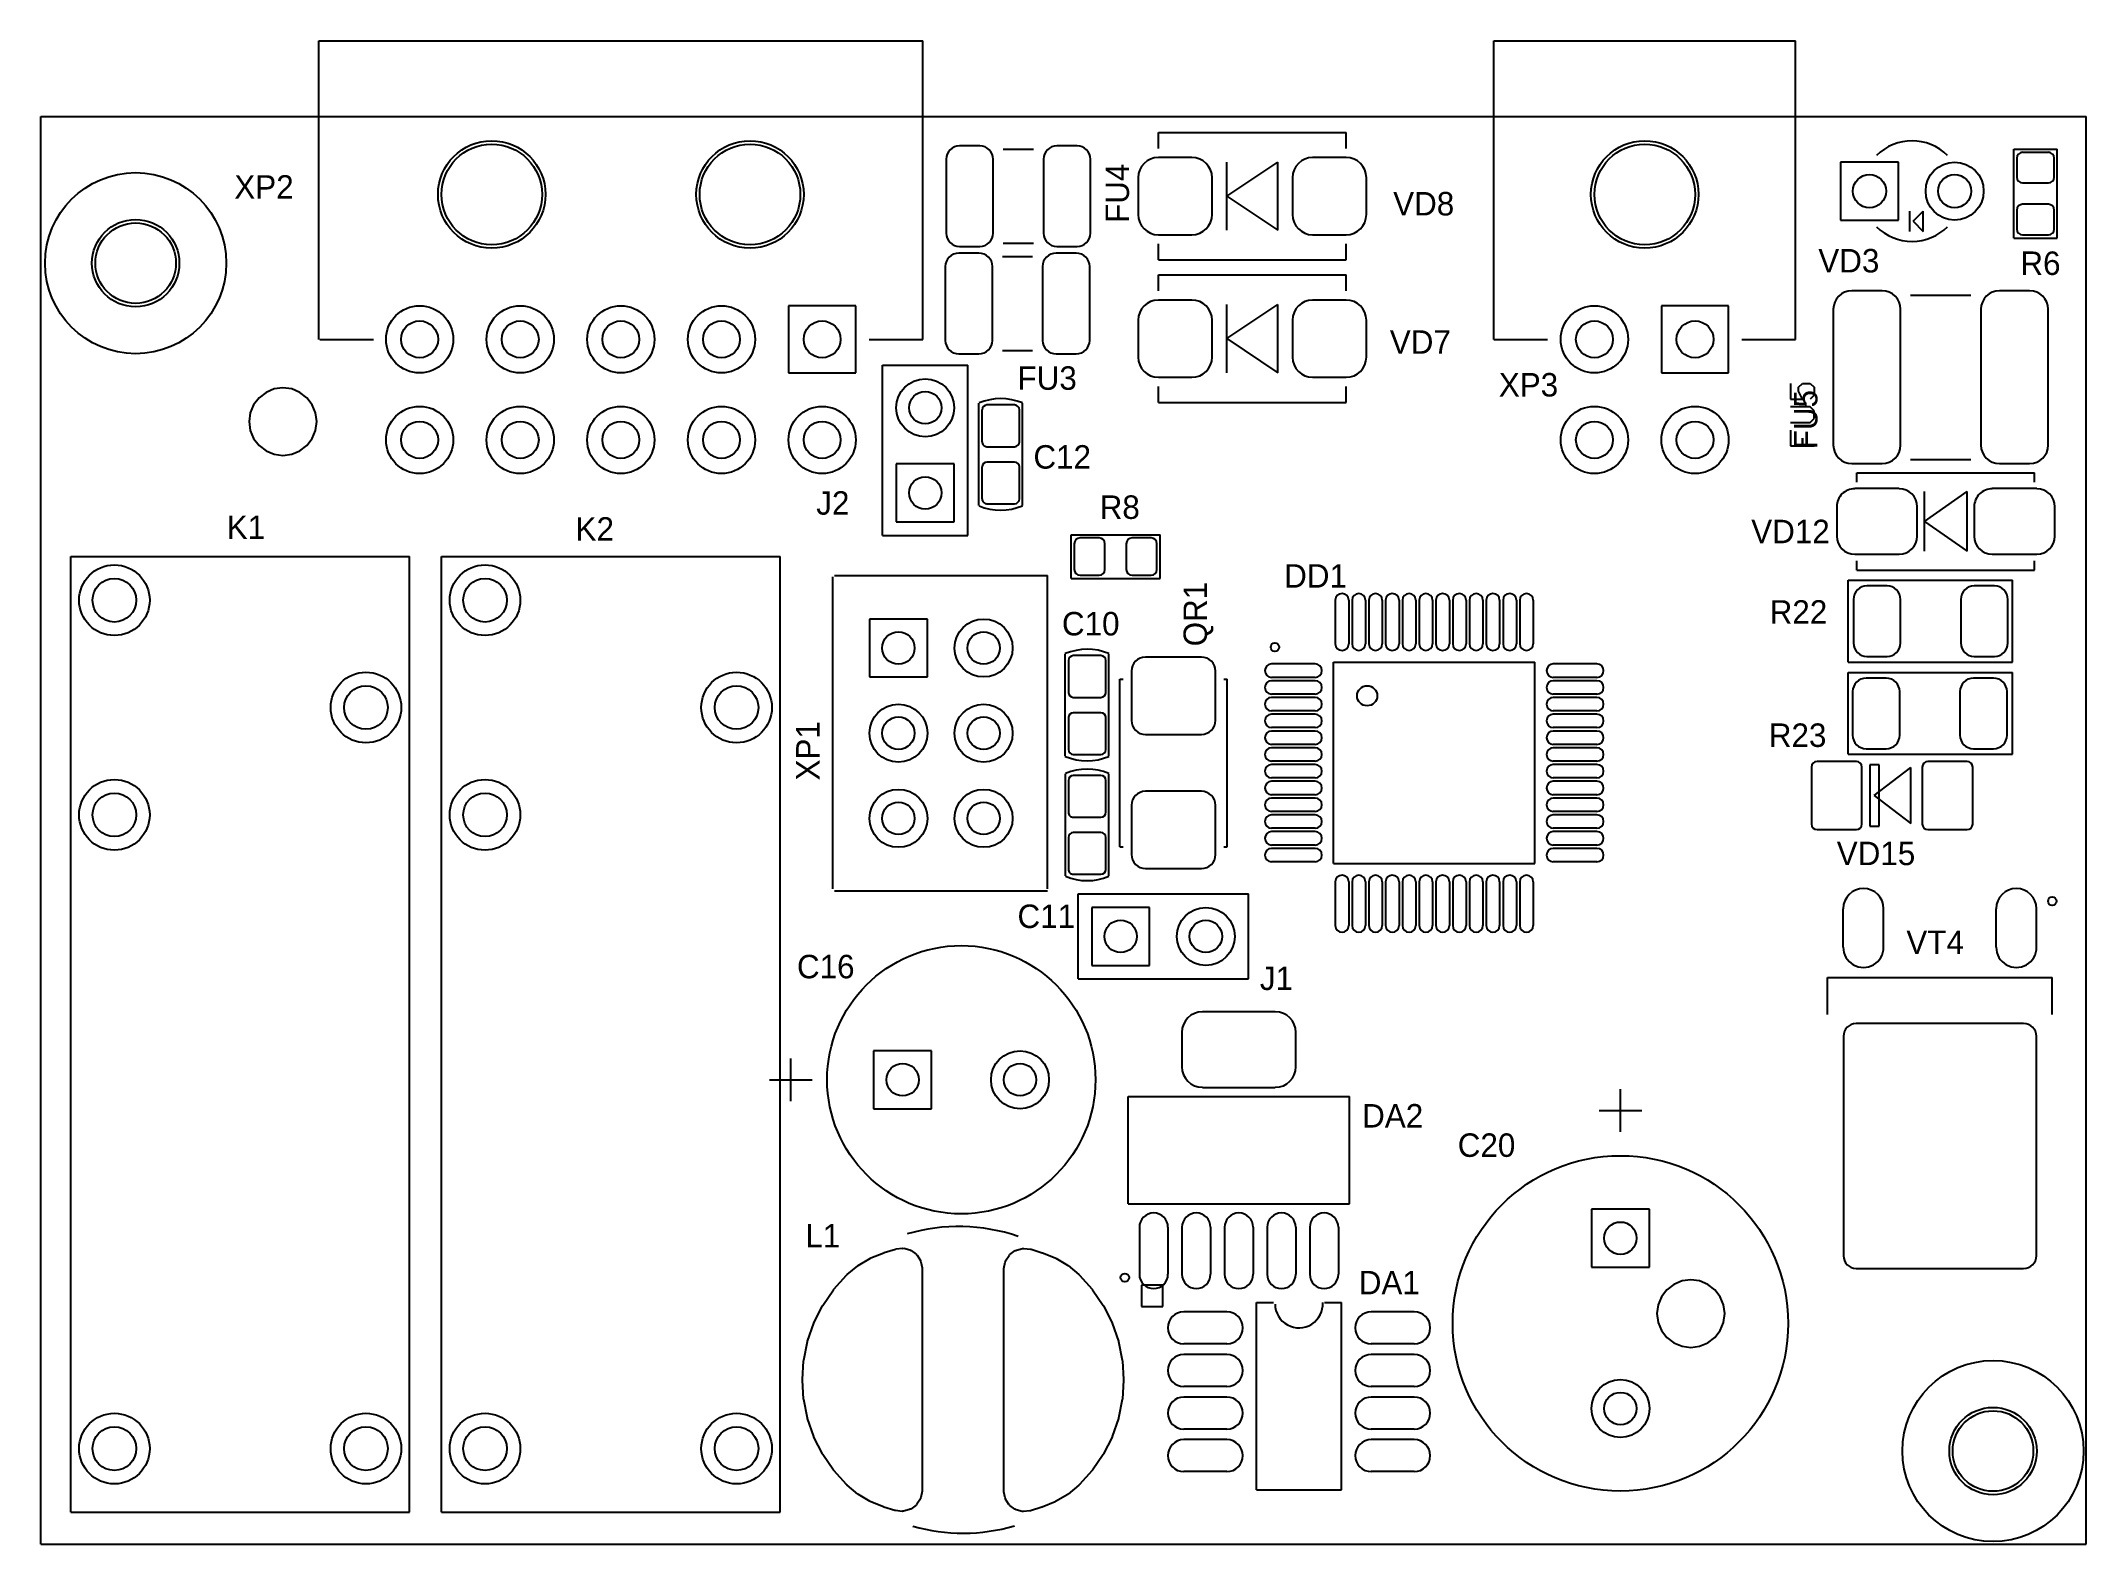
# Model space of a CAD drawing. Header units: millimetres. Extents: x 59.7 to 120.6, y 63.5 to 108.4.
import ezdxf

# ---------------------------------------------------------------- set-up
doc = ezdxf.new("R2010")
doc.units = ezdxf.units.MM
for name, color, linetype in [('KeepOutLayer', 6, 'Continuous'), ('TopOverlay', 2, 'Continuous'), ('TopSolder', 216, 'Continuous')]:
    doc.layers.add(name, color=color, linetype=linetype)

msp = doc.modelspace()

# ---------------------------------------------------------------- texts
at = {"layer": 'TopOverlay'}
for s, p in [('XP2', (65.425, 103.65)), ('VD8', (99.975, 103.15)), ('VD3', (112.65, 101.45)), ('R6', (118.675, 101.375)), ('VD7', (99.875, 99.025)), ('FU3', (88.775, 97.95)), ('XP3', (103.125, 97.75)), ('C12', (89.25, 95.599)), ('J2', (82.775, 94.225)), ('R8', (91.225, 94.1)), ('K1', (65.2, 93.5)), ('K2', (75.6, 93.45)), ('VD12', (110.65, 93.375)), ('DD1', (96.725, 92.05)), ('R22', (111.2, 90.975)), ('C10', (90.1, 90.625)), ('R23', (111.175, 87.3)), ('VD15', (113.2, 83.775)), ('C11', (88.775, 81.9)), ('VT4', (115.275, 81.125)), ('C16', (82.2, 80.4)), ('J1', (96, 80.05)), ('DA2', (99.05, 75.95)), ('C20', (101.9, 75.075)), ('L1', (82.45, 72.375)), ('DA1', (98.95, 70.975))]:
    msp.add_text(s, height=0.7, dxfattribs=at).set_placement(p)
for s, p in [('FU4', (92.1, 102.925)), ('FU5', (112.625, 96.175)), ('QR1', (94.425, 90.3)), ('XP1', (82.875, 86.3))]:
    msp.add_text(s, height=0.7, rotation=90, dxfattribs=at).set_placement(p)

# ---------------------------------------------------------------- blocks, each defined once
blk = doc.blocks.new('CC0603_3M_1')
at = {"layer": 'TopOverlay'}
for p, q in [((1.524, 0.65), (-1.526, 0.65)), ((1.524, -0.648), (-1.524, -0.648))]:
    blk.add_line(p, q, dxfattribs=at)
for centre, start, end in [((0.013, 0), 157.2, 202.69996), ((-0.013, 0), 337.30004, 22.8)]:
    blk.add_arc(centre, 1.676, start, end, dxfattribs=at)
at = {"layer": 'TopSolder'}
for p, q in [((-1.473, 0.411), (-1.473, -0.411)), ((-0.376, 0.559), (-1.326, 0.559)), ((-0.229, -0.411), (-0.229, 0.411)), ((0.229, 0.411), (0.229, -0.411)), ((1.326, 0.559), (0.376, 0.559)), ((1.473, -0.411), (1.473, 0.411)), ((-1.326, -0.559), (-0.376, -0.559)), ((0.376, -0.559), (1.326, -0.559))]:
    blk.add_line(p, q, dxfattribs=at)
for centre in [(-0.851, 0), (0.851, 0)]:
    blk.add_circle(centre, 0, dxfattribs=at)
for centre, start, end in [((-1.326, 0.411), 90, 180), ((-0.376, 0.411), 0, 90), ((0.376, 0.411), 90, 180), ((1.326, 0.411), 0, 90), ((-1.326, -0.411), 180, 270), ((-0.376, -0.411), 270, 0), ((0.376, -0.411), 180, 270), ((1.326, -0.411), 270, 0)]:
    blk.add_arc(centre, 0.147, start, end, dxfattribs=at)
blk = doc.blocks.new('PLS_02_2')
at = {"layer": 'TopOverlay'}
for p, q in [((-1.27, 1.27), (3.81, 1.27)), ((-1.27, -1.27), (-1.27, 1.27)), ((3.81, -1.27), (3.81, 1.27)), ((-1.27, -1.27), (3.81, -1.27))]:
    blk.add_line(p, q, dxfattribs=at)
at = {"layer": 'TopSolder'}
for p, q in [((-0.8636, 0.8636), (-0.8636, -0.8636)), ((0.8636, 0.8636), (-0.8636, 0.8636)), ((0.8636, -0.8636), (0.8636, 0.8636)), ((-0.8636, -0.8636), (0.8636, -0.8636))]:
    blk.add_line(p, q, dxfattribs=at)
for centre, radius in [((2.54, 0), 0.8636), ((0, 0), 0.4825), ((2.54, 0), 0.4825)]:
    blk.add_circle(centre, radius, dxfattribs=at)
blk = doc.blocks.new('PLS_02_4')
at = {"layer": 'TopOverlay'}
for p, q in [((-1.27, 1.27), (3.81, 1.27)), ((-1.27, 1.27), (-1.27, -1.27)), ((3.81, 1.27), (3.81, -1.27)), ((-1.27, -1.27), (3.81, -1.27))]:
    blk.add_line(p, q, dxfattribs=at)
at = {"layer": 'TopSolder'}
for p, q in [((-0.8636, 0.8636), (-0.8636, -0.8636)), ((0.8636, 0.8636), (-0.8636, 0.8636)), ((0.8636, -0.8636), (0.8636, 0.8636)), ((-0.8636, -0.8636), (0.8636, -0.8636))]:
    blk.add_line(p, q, dxfattribs=at)
for centre, radius in [((2.54, 0), 0.8636), ((0, 0), 0.4825), ((2.54, 0), 0.4825)]:
    blk.add_circle(centre, radius, dxfattribs=at)
blk = doc.blocks.new('MIF2X05PRP_6')
at = {"layer": 'TopOverlay'}
for p, q in [((0, 15), (8.9, 15)), ((0, 14.975), (0, 13.375)), ((8.9, 15), (8.9, -3)), ((0, -1.4), (0, -3)), ((0, -3), (8.9, -3))]:
    blk.add_line(p, q, dxfattribs=at)
at = {"layer": 'TopSolder'}
for p, q in [((1.002, 1.002), (-1.002, 1.002)), ((-1.002, 1.002), (-1.002, -1.002)), ((1.002, -1.002), (1.002, 1.002)), ((-1.002, -1.002), (1.002, -1.002))]:
    blk.add_line(p, q, dxfattribs=at)
for centre, radius in [((-3, 12), 1.002), ((0, 12), 1.002), ((-3, 12), 0.55), ((0, 12), 0.55), ((4.32, 9.85), 1.602), ((4.32, 9.85), 1.5), ((-3, 9), 1.002), ((0, 9), 1.002), ((-3, 9), 0.55), ((0, 9), 0.55), ((-3, 6), 1.002), ((0, 6), 1.002), ((-3, 6), 0.55), ((0, 6), 0.55), ((-3, 3), 1.002), ((0, 3), 1.002), ((4.32, 2.15), 1.602), ((-3, 3), 0.55), ((0, 3), 0.55), ((4.32, 2.15), 1.5), ((-3, 0), 1.002), ((-3, 0), 0.55), ((0, 0), 0.55)]:
    blk.add_circle(centre, radius, dxfattribs=at)
blk = doc.blocks.new('SMB_7')
at = {"layer": 'TopOverlay'}
for p, q in [((-2.8, 1.9), (2.8, 1.9)), ((-2.8, 1.425), (-2.8, 1.9)), ((2.8, 1.425), (2.8, 1.9)), ((-0.762, 0), (0.762, 1.016)), ((-0.762, -1.016), (-0.762, 1.016)), ((0.762, -1.016), (0.762, 1.016)), ((-0.762, 0), (0.762, -1.016)), ((-2.8, -1.9), (-2.8, -1.425)), ((2.8, -1.9), (2.8, -1.425)), ((-2.8, -1.9), (2.8, -1.9))]:
    blk.add_line(p, q, dxfattribs=at)
at = {"layer": 'TopSolder'}
for p, q in [((-1.8, 1.152), (-2.8, 1.152)), ((2.8, 1.152), (1.8, 1.152)), ((-3.402, 0.55), (-3.402, -0.55)), ((-1.198, -0.55), (-1.198, 0.55)), ((1.198, 0.55), (1.198, -0.55)), ((3.402, -0.55), (3.402, 0.55)), ((-2.8, -1.152), (-1.8, -1.152)), ((1.8, -1.152), (2.8, -1.152))]:
    blk.add_line(p, q, dxfattribs=at)
for centre in [(-2.3, 0), (2.3, 0)]:
    blk.add_circle(centre, 0, dxfattribs=at)
for centre, start, end in [((-2.8, 0.55), 90, 180), ((-1.8, 0.55), 0, 90), ((1.8, 0.55), 90, 180), ((2.8, 0.55), 0, 90), ((-2.8, -0.55), 180, 270), ((-1.8, -0.55), 270, 0), ((1.8, -0.55), 180, 270), ((2.8, -0.55), 270, 0)]:
    blk.add_arc(centre, 0.602, start, end, dxfattribs=at)
blk = doc.blocks.new('SMB_8')
at = {"layer": 'TopOverlay'}
for p, q in [((-2.8, 1.9), (2.8, 1.9)), ((-2.8, 1.425), (-2.8, 1.9)), ((2.8, 1.425), (2.8, 1.9)), ((-0.762, 0), (0.762, 1.016)), ((-0.762, -1.016), (-0.762, 1.016)), ((0.762, -1.016), (0.762, 1.016)), ((-0.762, 0), (0.762, -1.016)), ((-2.8, -1.9), (-2.8, -1.425)), ((2.8, -1.9), (2.8, -1.425)), ((-2.8, -1.9), (2.8, -1.9))]:
    blk.add_line(p, q, dxfattribs=at)
at = {"layer": 'TopSolder'}
for p, q in [((-1.8, 1.152), (-2.8, 1.152)), ((2.8, 1.152), (1.8, 1.152)), ((-3.402, 0.55), (-3.402, -0.55)), ((-1.198, -0.55), (-1.198, 0.55)), ((1.198, 0.55), (1.198, -0.55)), ((3.402, -0.55), (3.402, 0.55)), ((-2.8, -1.152), (-1.8, -1.152)), ((1.8, -1.152), (2.8, -1.152))]:
    blk.add_line(p, q, dxfattribs=at)
for centre in [(-2.3, 0), (2.3, 0)]:
    blk.add_circle(centre, 0, dxfattribs=at)
for centre, start, end in [((-2.8, 0.55), 90, 180), ((-1.8, 0.55), 0, 90), ((1.8, 0.55), 90, 180), ((2.8, 0.55), 0, 90), ((-2.8, -0.55), 180, 270), ((-1.8, -0.55), 270, 0), ((1.8, -0.55), 180, 270), ((2.8, -0.55), 270, 0)]:
    blk.add_arc(centre, 0.602, start, end, dxfattribs=at)
blk = doc.blocks.new('CC0603_3M_15')
at = {"layer": 'TopOverlay'}
for p, q in [((1.524, 0.65), (-1.526, 0.65)), ((1.524, -0.648), (-1.524, -0.648))]:
    blk.add_line(p, q, dxfattribs=at)
for centre, start, end in [((0.013, 0), 157.2, 202.69996), ((-0.013, 0), 337.30004, 22.8)]:
    blk.add_arc(centre, 1.676, start, end, dxfattribs=at)
at = {"layer": 'TopSolder'}
for p, q in [((-1.473, 0.411), (-1.473, -0.411)), ((-0.376, 0.559), (-1.326, 0.559)), ((-0.229, -0.411), (-0.229, 0.411)), ((0.229, 0.411), (0.229, -0.411)), ((1.326, 0.559), (0.376, 0.559)), ((1.473, -0.411), (1.473, 0.411)), ((-1.326, -0.559), (-0.376, -0.559)), ((0.376, -0.559), (1.326, -0.559))]:
    blk.add_line(p, q, dxfattribs=at)
for centre in [(-0.851, 0), (0.851, 0)]:
    blk.add_circle(centre, 0, dxfattribs=at)
for centre, start, end in [((-1.326, 0.411), 90, 180), ((-0.376, 0.411), 0, 90), ((0.376, 0.411), 90, 180), ((1.326, 0.411), 0, 90), ((-1.326, -0.411), 180, 270), ((-0.376, -0.411), 270, 0), ((0.376, -0.411), 180, 270), ((1.326, -0.411), 270, 0)]:
    blk.add_arc(centre, 0.147, start, end, dxfattribs=at)
blk = doc.blocks.new('CC0603_3M_16')
at = {"layer": 'TopOverlay'}
for p, q in [((-1.526, 0.65), (1.524, 0.65)), ((-1.524, -0.648), (1.524, -0.648))]:
    blk.add_line(p, q, dxfattribs=at)
for centre, start, end in [((0.013, 0), 157.2, 202.69996), ((-0.013, 0), 337.30004, 22.8)]:
    blk.add_arc(centre, 1.676, start, end, dxfattribs=at)
at = {"layer": 'TopSolder'}
for p, q in [((-1.473, 0.411), (-1.473, -0.411)), ((-0.376, 0.559), (-1.326, 0.559)), ((-0.229, -0.411), (-0.229, 0.411)), ((0.229, 0.411), (0.229, -0.411)), ((1.326, 0.559), (0.376, 0.559)), ((1.473, -0.411), (1.473, 0.411)), ((-1.326, -0.559), (-0.376, -0.559)), ((0.376, -0.559), (1.326, -0.559))]:
    blk.add_line(p, q, dxfattribs=at)
for centre in [(-0.851, 0), (0.851, 0)]:
    blk.add_circle(centre, 0, dxfattribs=at)
for centre, start, end in [((-1.326, 0.411), 90, 180), ((-0.376, 0.411), 0, 90), ((0.376, 0.411), 90, 180), ((1.326, 0.411), 0, 90), ((-1.326, -0.411), 180, 270), ((-0.376, -0.411), 270, 0), ((0.376, -0.411), 180, 270), ((1.326, -0.411), 270, 0)]:
    blk.add_arc(centre, 0.147, start, end, dxfattribs=at)
blk = doc.blocks.new('CC16X10_CAP0_5_1__P________25')
at = {"layer": 'TopOverlay'}
for p, q in [((-3.81, -0.635), (-3.81, 0.635)), ((-3.175, 0), (-4.445, 0))]:
    blk.add_line(p, q, dxfattribs=at)
blk.add_circle((2.54, 0), 5, dxfattribs=at)
at = {"layer": 'TopSolder'}
for p, q in [((-0.8636, 0.8636), (-0.8636, -0.8636)), ((0.8636, 0.8636), (-0.8636, 0.8636)), ((0.8636, -0.8636), (0.8636, 0.8636)), ((-0.8636, -0.8636), (0.8636, -0.8636))]:
    blk.add_line(p, q, dxfattribs=at)
for centre, radius in [((5.08, 0), 0.8636), ((0, 0), 0.4826), ((5.08, 0), 0.4826)]:
    blk.add_circle(centre, radius, dxfattribs=at)
blk = doc.blocks.new('CC8X3_5_29')
at = {"layer": 'TopOverlay'}
for p, q in [((-3.33, -0.635), (-3.33, 0.635)), ((-3.965, 0), (-2.695, 0))]:
    blk.add_line(p, q, dxfattribs=at)
blk.add_circle((1.75, 0), 4, dxfattribs=at)
at = {"layer": 'TopSolder'}
for p, q in [((-0.864, 0.864), (-0.864, -0.864)), ((0.864, 0.864), (-0.864, 0.864)), ((0.864, -0.864), (0.864, 0.864)), ((-0.864, -0.864), (0.864, -0.864))]:
    blk.add_line(p, q, dxfattribs=at)
for centre, radius in [((3.5, 0), 0.864), ((0, 0), 0.483), ((3.5, 0), 0.483)]:
    blk.add_circle(centre, radius, dxfattribs=at)
blk = doc.blocks.new('SO_8_33')
at = {"layer": 'TopOverlay'}
for p, q in [((-0.762, 3.556), (-0.762, 4.064)), ((4.826, 4.064), (-0.762, 4.064)), ((4.826, 1.524), (4.826, 4.064)), ((-0.762, 1.524), (-0.762, 2.032)), ((4.826, 1.524), (-0.762, 1.524)), ((-0.635, -1.27), (-1.27, -1.27)), ((-1.27, -1.27), (-1.27, -1.905)), ((-0.635, -1.905), (-0.635, -1.27)), ((-1.27, -1.905), (-0.635, -1.905))]:
    blk.add_line(p, q, dxfattribs=at)
blk.add_arc((-0.71, 2.79), 0.71, 270, 93.89969, dxfattribs=at)
at = {"layer": 'TopSolder'}
for p, q in [((-0.477, 6.229), (-0.477, 4.947)), ((0.477, 6.229), (0.477, 4.947)), ((0.793, 6.229), (0.793, 4.947)), ((1.747, 6.229), (1.747, 4.947)), ((2.063, 6.229), (2.063, 4.947)), ((3.017, 6.229), (3.017, 4.947)), ((3.333, 6.229), (3.333, 4.947)), ((4.287, 6.229), (4.287, 4.947)), ((-0.477, 0.641), (-0.477, -0.641)), ((0.477, 0.641), (0.477, -0.641)), ((0.793, 0.641), (0.793, -0.641)), ((1.747, 0.641), (1.747, -0.641)), ((2.063, 0.641), (2.063, -0.641)), ((3.017, 0.641), (3.017, -0.641)), ((3.333, 0.641), (3.333, -0.641)), ((4.287, 0.641), (4.287, -0.641))]:
    blk.add_line(p, q, dxfattribs=at)
for centre in [(0, 5.588), (1.27, 5.588), (2.54, 5.588), (3.81, 5.588), (0, 0), (1.27, 0), (2.54, 0), (3.81, 0)]:
    blk.add_circle(centre, 0, dxfattribs=at)
for centre, start, end in [((0, 6.229), 360, 180), ((1.27, 6.229), 360, 180), ((2.54, 6.229), 360, 180), ((3.81, 6.229), 360, 180), ((0, 4.947), 180, 360), ((1.27, 4.947), 180, 360), ((2.54, 4.947), 180, 360), ((3.81, 4.947), 180, 360), ((0, 0.641), 360, 180), ((1.27, 0.641), 360, 180), ((2.54, 0.641), 360, 180), ((3.81, 0.641), 360, 180), ((0, -0.641), 180, 360), ((1.27, -0.641), 180, 360), ((2.54, -0.641), 180, 360), ((3.81, -0.641), 180, 360)]:
    blk.add_arc(centre, 0.477, start, end, dxfattribs=at)
blk = doc.blocks.new('SOT223_6_34')
at = {"layer": 'TopOverlay'}
for p, q in [((-1.6, 3.3), (1.6, 3.3)), ((-1.6, 3.3), (-1.6, -3.3)), ((1.6, 3.3), (1.6, -3.3)), ((-1.6, -3.3), (1.6, -3.3))]:
    blk.add_line(p, q, dxfattribs=at)
blk.add_circle((-3.8, 3.4), 0.125, dxfattribs=at)
at = {"layer": 'TopSolder'}
for p, q in [((-2.3, 2.967), (-3.7, 2.967)), ((-2.3, 2.113), (-3.7, 2.113)), ((-2.3, 1.697), (-3.7, 1.697)), ((3.512, 1.702), (2.488, 1.702)), ((-2.3, 0.843), (-3.7, 0.843)), ((1.873, 1.087), (1.873, -1.087)), ((4.127, -1.087), (4.127, 1.087)), ((-2.3, 0.427), (-3.7, 0.427)), ((-2.3, -0.427), (-3.7, -0.427)), ((-2.3, -0.843), (-3.7, -0.843)), ((-2.3, -1.697), (-3.7, -1.697)), ((2.488, -1.702), (3.512, -1.702)), ((-2.3, -2.113), (-3.7, -2.113)), ((-2.3, -2.967), (-3.7, -2.967))]:
    blk.add_line(p, q, dxfattribs=at)
for centre in [(-3, 2.54), (-3, 1.27), (-3, 0), (3, 0), (-3, -1.27), (-3, -2.54)]:
    blk.add_circle(centre, 0, dxfattribs=at)
for centre, radius, start, end in [((-3.7, 2.54), 0.427, 90, 270), ((-2.3, 2.54), 0.427, 270, 90), ((-3.7, 1.27), 0.427, 90, 270), ((-2.3, 1.27), 0.427, 270, 90), ((2.488, 1.087), 0.614, 90, 180), ((3.512, 1.087), 0.614, 0, 90), ((-3.7, 0), 0.427, 90, 270), ((-2.3, 0), 0.427, 270, 90), ((-3.7, -1.27), 0.427, 90, 270), ((-2.3, -1.27), 0.427, 270, 90), ((2.488, -1.087), 0.614, 180, 270), ((3.512, -1.087), 0.614, 270, 0), ((-3.7, -2.54), 0.427, 90, 270), ((-2.3, -2.54), 0.427, 270, 90)]:
    blk.add_arc(centre, radius, start, end, dxfattribs=at)
blk = doc.blocks.new('LQFP_48_35')
at = {"layer": 'TopOverlay'}
for p, q in [((-3, -3), (-3, 3)), ((-3, 3), (3, 3)), ((3, -3), (3, 3)), ((-3, -3), (3, -3))]:
    blk.add_line(p, q, dxfattribs=at)
for centre, radius in [((-4.75, 3.45), 0.125), ((-2, 2), 0.3)]:
    blk.add_circle(centre, radius, dxfattribs=at)
at = {"layer": 'TopSolder'}
for p, q in [((-2.95, 4.85), (-2.95, 3.55)), ((-2.55, 4.85), (-2.55, 3.55)), ((-2.45, 4.85), (-2.45, 3.55)), ((-2.05, 4.85), (-2.05, 3.55)), ((-1.95, 4.85), (-1.95, 3.55)), ((-1.55, 4.85), (-1.55, 3.55)), ((-1.45, 4.85), (-1.45, 3.55)), ((-1.05, 4.85), (-1.05, 3.55)), ((-0.95, 4.85), (-0.95, 3.55)), ((-0.55, 4.85), (-0.55, 3.55)), ((-0.45, 4.85), (-0.45, 3.55)), ((-0.05, 4.85), (-0.05, 3.55)), ((0.05, 4.85), (0.05, 3.55)), ((0.45, 4.85), (0.45, 3.55)), ((0.55, 4.85), (0.55, 3.55)), ((0.95, 4.85), (0.95, 3.55)), ((1.05, 4.85), (1.05, 3.55)), ((1.45, 4.85), (1.45, 3.55)), ((1.55, 4.85), (1.55, 3.55)), ((1.95, 4.85), (1.95, 3.55)), ((2.05, 4.85), (2.05, 3.55)), ((2.45, 4.85), (2.45, 3.55)), ((2.55, 4.85), (2.55, 3.55)), ((2.95, 4.85), (2.95, 3.55)), ((-3.55, 2.95), (-4.85, 2.95)), ((-3.55, 2.55), (-4.85, 2.55)), ((-3.55, 2.45), (-4.85, 2.45)), ((4.85, 2.95), (3.55, 2.95)), ((4.85, 2.55), (3.55, 2.55)), ((4.85, 2.45), (3.55, 2.45)), ((-3.55, 2.05), (-4.85, 2.05)), ((-3.55, 1.95), (-4.85, 1.95)), ((4.85, 2.05), (3.55, 2.05)), ((4.85, 1.95), (3.55, 1.95)), ((-3.55, 1.55), (-4.85, 1.55)), ((-3.55, 1.45), (-4.85, 1.45)), ((4.85, 1.55), (3.55, 1.55)), ((4.85, 1.45), (3.55, 1.45)), ((-3.55, 1.05), (-4.85, 1.05)), ((-3.55, 0.95), (-4.85, 0.95)), ((4.85, 1.05), (3.55, 1.05)), ((4.85, 0.95), (3.55, 0.95)), ((-3.55, 0.55), (-4.85, 0.55)), ((-3.55, 0.45), (-4.85, 0.45)), ((-3.55, 0.05), (-4.85, 0.05)), ((4.85, 0.55), (3.55, 0.55)), ((4.85, 0.45), (3.55, 0.45)), ((4.85, 0.05), (3.55, 0.05)), ((-3.55, -0.05), (-4.85, -0.05)), ((-3.55, -0.45), (-4.85, -0.45)), ((-3.55, -0.55), (-4.85, -0.55)), ((4.85, -0.05), (3.55, -0.05)), ((4.85, -0.45), (3.55, -0.45)), ((4.85, -0.55), (3.55, -0.55)), ((-3.55, -0.95), (-4.85, -0.95)), ((-3.55, -1.05), (-4.85, -1.05)), ((4.85, -0.95), (3.55, -0.95)), ((4.85, -1.05), (3.55, -1.05)), ((-3.55, -1.45), (-4.85, -1.45)), ((-3.55, -1.55), (-4.85, -1.55)), ((4.85, -1.45), (3.55, -1.45)), ((4.85, -1.55), (3.55, -1.55)), ((-3.55, -1.95), (-4.85, -1.95)), ((-3.55, -2.05), (-4.85, -2.05)), ((4.85, -1.95), (3.55, -1.95)), ((4.85, -2.05), (3.55, -2.05)), ((-3.55, -2.45), (-4.85, -2.45)), ((-3.55, -2.55), (-4.85, -2.55)), ((-3.55, -2.95), (-4.85, -2.95)), ((4.85, -2.45), (3.55, -2.45)), ((4.85, -2.55), (3.55, -2.55)), ((4.85, -2.95), (3.55, -2.95)), ((-2.95, -3.55), (-2.95, -4.85)), ((-2.55, -3.55), (-2.55, -4.85)), ((-2.45, -3.55), (-2.45, -4.85)), ((-2.05, -3.55), (-2.05, -4.85)), ((-1.95, -3.55), (-1.95, -4.85)), ((-1.55, -3.55), (-1.55, -4.85)), ((-1.45, -3.55), (-1.45, -4.85)), ((-1.05, -3.55), (-1.05, -4.85)), ((-0.95, -3.55), (-0.95, -4.85)), ((-0.55, -3.55), (-0.55, -4.85)), ((-0.45, -3.55), (-0.45, -4.85)), ((-0.05, -3.55), (-0.05, -4.85)), ((0.05, -3.55), (0.05, -4.85)), ((0.45, -3.55), (0.45, -4.85)), ((0.55, -3.55), (0.55, -4.85)), ((0.95, -3.55), (0.95, -4.85)), ((1.05, -3.55), (1.05, -4.85)), ((1.45, -3.55), (1.45, -4.85)), ((1.55, -3.55), (1.55, -4.85)), ((1.95, -3.55), (1.95, -4.85)), ((2.05, -3.55), (2.05, -4.85)), ((2.45, -3.55), (2.45, -4.85)), ((2.55, -3.55), (2.55, -4.85)), ((2.95, -3.55), (2.95, -4.85))]:
    blk.add_line(p, q, dxfattribs=at)
for centre in [(-2.75, 4.2), (-2.25, 4.2), (-1.75, 4.2), (-1.25, 4.2), (-0.75, 4.2), (-0.25, 4.2), (0.25, 4.2), (0.75, 4.2), (1.25, 4.2), (1.75, 4.2), (2.25, 4.2), (2.75, 4.2), (-4.2, 2.75), (4.2, 2.75), (-4.2, 2.25), (4.2, 2.25), (-4.2, 1.75), (-4.2, 1.25), (4.2, 1.75), (4.2, 1.25), (-4.2, 0.75), (4.2, 0.75), (-4.2, 0.25), (4.2, 0.25), (-4.2, -0.25), (4.2, -0.25), (-4.2, -0.75), (4.2, -0.75), (-4.2, -1.25), (-4.2, -1.75), (4.2, -1.25), (4.2, -1.75), (-4.2, -2.25), (4.2, -2.25), (-4.2, -2.75), (4.2, -2.75), (-2.75, -4.2), (-2.25, -4.2), (-1.75, -4.2), (-1.25, -4.2), (-0.75, -4.2), (-0.25, -4.2), (0.25, -4.2), (0.75, -4.2), (1.25, -4.2), (1.75, -4.2), (2.25, -4.2), (2.75, -4.2)]:
    blk.add_circle(centre, 0, dxfattribs=at)
for centre, start, end in [((-2.75, 4.85), 0, 180), ((-2.25, 4.85), 0, 180), ((-1.75, 4.85), 0, 180), ((-1.25, 4.85), 0, 180), ((-0.75, 4.85), 0, 180), ((-0.25, 4.85), 0, 180), ((0.25, 4.85), 0, 180), ((0.75, 4.85), 0, 180), ((1.25, 4.85), 0, 180), ((1.75, 4.85), 0, 180), ((2.25, 4.85), 0, 180), ((2.75, 4.85), 0, 180), ((-2.75, 3.55), 180, 0), ((-2.25, 3.55), 180, 0), ((-1.75, 3.55), 180, 0), ((-1.25, 3.55), 180, 0), ((-0.75, 3.55), 180, 0), ((-0.25, 3.55), 180, 0), ((0.25, 3.55), 180, 0), ((0.75, 3.55), 180, 0), ((1.25, 3.55), 180, 0), ((1.75, 3.55), 180, 0), ((2.25, 3.55), 180, 0), ((2.75, 3.55), 180, 0), ((-4.85, 2.75), 90, 270), ((-4.85, 2.25), 90, 270), ((-3.55, 2.75), 270, 90), ((-3.55, 2.25), 270, 90), ((3.55, 2.75), 90, 270), ((3.55, 2.25), 90, 270), ((4.85, 2.75), 270, 90), ((4.85, 2.25), 270, 90), ((-4.85, 1.75), 90, 270), ((-3.55, 1.75), 270, 90), ((3.55, 1.75), 90, 270), ((4.85, 1.75), 270, 90), ((-4.85, 1.25), 90, 270), ((-3.55, 1.25), 270, 90), ((3.55, 1.25), 90, 270), ((4.85, 1.25), 270, 90), ((-4.85, 0.75), 90, 270), ((-3.55, 0.75), 270, 90), ((3.55, 0.75), 90, 270), ((4.85, 0.75), 270, 90), ((-4.85, 0.25), 90, 270), ((-3.55, 0.25), 270, 90), ((3.55, 0.25), 90, 270), ((4.85, 0.25), 270, 90), ((-4.85, -0.25), 90, 270), ((-4.85, -0.75), 90, 270), ((-3.55, -0.25), 270, 90), ((-3.55, -0.75), 270, 90), ((3.55, -0.25), 90, 270), ((3.55, -0.75), 90, 270), ((4.85, -0.25), 270, 90), ((4.85, -0.75), 270, 90), ((-4.85, -1.25), 90, 270), ((-3.55, -1.25), 270, 90), ((3.55, -1.25), 90, 270), ((4.85, -1.25), 270, 90), ((-4.85, -1.75), 90, 270), ((-3.55, -1.75), 270, 90), ((3.55, -1.75), 90, 270), ((4.85, -1.75), 270, 90), ((-4.85, -2.25), 90, 270), ((-3.55, -2.25), 270, 90), ((3.55, -2.25), 90, 270), ((4.85, -2.25), 270, 90), ((-4.85, -2.75), 90, 270), ((-3.55, -2.75), 270, 90), ((3.55, -2.75), 90, 270), ((4.85, -2.75), 270, 90), ((-2.75, -3.55), 0, 180), ((-2.25, -3.55), 0, 180), ((-1.75, -3.55), 0, 180), ((-1.25, -3.55), 0, 180), ((-0.75, -3.55), 0, 180), ((-0.25, -3.55), 0, 180), ((0.25, -3.55), 0, 180), ((0.75, -3.55), 0, 180), ((1.25, -3.55), 0, 180), ((1.75, -3.55), 0, 180), ((2.25, -3.55), 0, 180), ((2.75, -3.55), 0, 180), ((-2.75, -4.85), 180, 0), ((-2.25, -4.85), 180, 0), ((-1.75, -4.85), 180, 0), ((-1.25, -4.85), 180, 0), ((-0.75, -4.85), 180, 0), ((-0.25, -4.85), 180, 0), ((0.25, -4.85), 180, 0), ((0.75, -4.85), 180, 0), ((1.25, -4.85), 180, 0), ((1.75, -4.85), 180, 0), ((2.25, -4.85), 180, 0), ((2.75, -4.85), 180, 0)]:
    blk.add_arc(centre, 0.2, start, end, dxfattribs=at)
blk = doc.blocks.new('RC1210_39')
at = {"layer": 'TopOverlay'}
for p, q in [((-0.45, 1.4), (0.45, 1.4)), ((-0.45, -1.4), (0.45, -1.4))]:
    blk.add_line(p, q, dxfattribs=at)
at = {"layer": 'TopSolder'}
for p, q in [((-1.15, 1.502), (-1.75, 1.502)), ((1.75, 1.502), (1.15, 1.502)), ((-2.152, 1.1), (-2.152, -1.1)), ((-0.748, -1.1), (-0.748, 1.1)), ((0.748, 1.1), (0.748, -1.1)), ((2.152, -1.1), (2.152, 1.1)), ((-1.75, -1.502), (-1.15, -1.502)), ((1.15, -1.502), (1.75, -1.502))]:
    blk.add_line(p, q, dxfattribs=at)
for centre in [(-1.45, 0), (1.45, 0)]:
    blk.add_circle(centre, 0, dxfattribs=at)
for centre, start, end in [((-1.75, 1.1), 90, 180), ((-1.15, 1.1), 0, 90), ((1.15, 1.1), 90, 180), ((1.75, 1.1), 0, 90), ((-1.75, -1.1), 180, 270), ((-1.15, -1.1), 270, 0), ((1.15, -1.1), 180, 270), ((1.75, -1.1), 270, 0)]:
    blk.add_arc(centre, 0.402, start, end, dxfattribs=at)
blk = doc.blocks.new('RC1210_40')
at = {"layer": 'TopOverlay'}
for p, q in [((-0.45, 1.4), (0.45, 1.4)), ((-0.45, -1.4), (0.45, -1.4))]:
    blk.add_line(p, q, dxfattribs=at)
at = {"layer": 'TopSolder'}
for p, q in [((-1.15, 1.502), (-1.75, 1.502)), ((1.75, 1.502), (1.15, 1.502)), ((-2.152, 1.1), (-2.152, -1.1)), ((-0.748, -1.1), (-0.748, 1.1)), ((0.748, 1.1), (0.748, -1.1)), ((2.152, -1.1), (2.152, 1.1)), ((-1.75, -1.502), (-1.15, -1.502)), ((1.15, -1.502), (1.75, -1.502))]:
    blk.add_line(p, q, dxfattribs=at)
for centre in [(-1.45, 0), (1.45, 0)]:
    blk.add_circle(centre, 0, dxfattribs=at)
for centre, start, end in [((-1.75, 1.1), 90, 180), ((-1.15, 1.1), 0, 90), ((1.15, 1.1), 90, 180), ((1.75, 1.1), 0, 90), ((-1.75, -1.1), 180, 270), ((-1.15, -1.1), 270, 0), ((1.15, -1.1), 180, 270), ((1.75, -1.1), 270, 0)]:
    blk.add_arc(centre, 0.402, start, end, dxfattribs=at)
blk = doc.blocks.new('MF_SMDF_41')
at = {"layer": 'TopOverlay'}
for p, q in [((-0.9, 2.45), (0.9, 2.45)), ((-4.475, -0.184), (-4.475, -0.65)), ((-4.242, -0.301), (-4.125, -0.184)), ((-4.242, -0.417), (-4.242, -0.301)), ((-4.125, -0.65), (-4.242, -0.417)), ((-4.125, -0.184), (-3.892, -0.184)), ((-3.892, -0.184), (-3.775, -0.301)), ((-3.775, -0.534), (-3.892, -0.65)), ((-3.775, -0.301), (-3.775, -0.534)), ((-4.475, -0.65), (-4.125, -0.65)), ((-3.892, -0.884), (-4.475, -0.884)), ((-3.775, -1), (-3.892, -0.884)), ((-3.775, -1.234), (-3.775, -1)), ((-4.475, -1.35), (-3.892, -1.35)), ((-4.475, -1.583), (-4.475, -2.05)), ((-4.125, -2.05), (-4.125, -1.817)), ((-4.125, -1.817), (-4.125, -2.05)), ((-3.892, -1.35), (-3.775, -1.234)), ((-4.475, -2.05), (-4.125, -2.05)), ((-4.125, -2.05), (-3.775, -2.05)), ((-0.9, -2.45), (0.9, -2.45))]:
    blk.add_line(p, q, dxfattribs=at)
at = {"layer": 'TopSolder'}
for p, q in [((-1.75, 2.577), (-2.65, 2.577)), ((2.65, 2.577), (1.75, 2.577)), ((-3.202, 2.025), (-3.202, -2.025)), ((-1.198, -2.025), (-1.198, 2.025)), ((1.198, 2.025), (1.198, -2.025)), ((3.202, -2.025), (3.202, 2.025)), ((-2.65, -2.577), (-1.75, -2.577)), ((1.75, -2.577), (2.65, -2.577))]:
    blk.add_line(p, q, dxfattribs=at)
for centre in [(-2.2, 0), (2.2, 0)]:
    blk.add_circle(centre, 0, dxfattribs=at)
for centre, start, end in [((-2.65, 2.025), 90, 180), ((-1.75, 2.025), 0, 90), ((1.75, 2.025), 90, 180), ((2.65, 2.025), 0, 90), ((-2.65, -2.025), 180, 270), ((-1.75, -2.025), 270, 0), ((1.75, -2.025), 180, 270), ((2.65, -2.025), 270, 0)]:
    blk.add_arc(centre, 0.552, start, end, dxfattribs=at)
blk = doc.blocks.new('RY21_RY21_P________42')
at = {"layer": 'TopOverlay'}
for p, q in [((-1.9, 1.3), (-1.9, -8.8)), ((-1.9, 1.3), (26.6, 1.3)), ((26.6, 1.3), (26.6, -8.8)), ((-1.9, -8.8), (26.6, -8.8))]:
    blk.add_line(p, q, dxfattribs=at)
at = {"layer": 'TopSolder'}
for centre, radius in [((0, 0), 1.052), ((0, 0), 0.65), ((18.9, 0), 1.052), ((18.9, 0), 0.65), ((25.3, 0), 1.052), ((25.3, 0), 0.65), ((0, -7.5), 1.052), ((22.1, -7.5), 1.052), ((0, -7.5), 0.65), ((22.1, -7.5), 0.65)]:
    blk.add_circle(centre, radius, dxfattribs=at)
blk = doc.blocks.new('RY21_RY21_P________43')
at = {"layer": 'TopOverlay'}
for p, q in [((-1.9, 1.3), (-1.9, -8.8)), ((-1.9, 1.3), (26.6, 1.3)), ((26.6, 1.3), (26.6, -8.8)), ((-1.9, -8.8), (26.6, -8.8))]:
    blk.add_line(p, q, dxfattribs=at)
at = {"layer": 'TopSolder'}
for centre, radius in [((0, 0), 1.052), ((0, 0), 0.65), ((18.9, 0), 1.052), ((18.9, 0), 0.65), ((25.3, 0), 1.052), ((25.3, 0), 0.65), ((0, -7.5), 1.052), ((22.1, -7.5), 1.052), ((0, -7.5), 0.65), ((22.1, -7.5), 0.65)]:
    blk.add_circle(centre, radius, dxfattribs=at)
blk = doc.blocks.new('SDR0805_44')
at = {"layer": 'TopOverlay'}
for centre, start, end in [((-0.127, -0.889), 71.10002, 106.30002), ((0, 0.889), 254.09996, 286.30002)]:
    blk.add_arc(centre, 5.462, start, end, dxfattribs=at)
at = {"layer": 'TopSolder'}
for p, q in [((-2.747, 3.637), (-2.359, 3.792)), ((-2.359, 3.792), (-2.354, 3.792)), ((-2.354, 3.792), (-2.35, 3.795)), ((-2.35, 3.795), (-2.01, 3.902)), ((-2.01, 3.902), (-1.999, 3.901)), ((-1.999, 3.901), (-1.99, 3.906)), ((-1.99, 3.906), (-1.805, 3.928)), ((-1.805, 3.928), (-1.784, 3.922)), ((-1.784, 3.922), (-1.764, 3.925)), ((-1.764, 3.925), (-1.583, 3.877)), ((-1.583, 3.877), (-1.567, 3.864)), ((-1.567, 3.864), (-1.546, 3.859)), ((-1.546, 3.859), (-1.396, 3.749)), ((-1.396, 3.749), (-1.385, 3.731)), ((-1.385, 3.731), (-1.368, 3.719)), ((-1.368, 3.719), (-1.269, 3.561)), ((1.27, 3.547), (1.372, 3.709)), ((1.372, 3.709), (1.389, 3.721)), ((1.389, 3.721), (1.4, 3.739)), ((1.4, 3.739), (1.555, 3.853)), ((1.555, 3.853), (1.575, 3.858)), ((1.575, 3.858), (1.592, 3.87)), ((1.592, 3.87), (1.777, 3.919)), ((1.777, 3.919), (1.798, 3.917)), ((1.798, 3.917), (1.818, 3.922)), ((1.818, 3.922), (2.009, 3.9)), ((2.009, 3.9), (2.018, 3.895)), ((2.018, 3.895), (2.029, 3.896)), ((2.029, 3.896), (2.358, 3.793)), ((2.358, 3.793), (2.362, 3.79)), ((2.362, 3.79), (2.366, 3.79)), ((2.366, 3.79), (2.75, 3.636)), ((-3.853, 2.7), (-3.474, 3.121)), ((-3.474, 3.121), (-3.471, 3.123)), ((-3.471, 3.123), (-3.469, 3.126)), ((-3.469, 3.126), (-3.463, 3.132)), ((-3.463, 3.132), (-3.459, 3.134)), ((-3.459, 3.134), (-3.457, 3.138)), ((-3.457, 3.138), (-3.135, 3.405)), ((-3.135, 3.405), (-3.127, 3.408)), ((-3.127, 3.408), (-3.121, 3.415)), ((-3.121, 3.415), (-2.762, 3.629)), ((-2.762, 3.629), (-2.753, 3.63)), ((-2.753, 3.63), (-2.747, 3.637)), ((-1.269, 3.561), (-1.265, 3.541)), ((-1.265, 3.541), (-1.254, 3.523)), ((-1.254, 3.523), (-1.219, 3.34)), ((-1.219, 3.34), (-1.221, 3.329)), ((-1.221, 3.329), (-1.217, 3.319)), ((-1.217, 3.319), (-1.217, -3.299)), ((1.217, 3.299), (1.221, 3.309)), ((1.217, -3.319), (1.217, 3.299)), ((1.219, 3.32), (1.255, 3.508)), ((1.221, 3.309), (1.219, 3.32)), ((1.255, 3.508), (1.266, 3.526)), ((1.266, 3.526), (1.27, 3.547)), ((2.75, 3.636), (2.756, 3.63)), ((2.756, 3.63), (2.765, 3.629)), ((2.765, 3.629), (3.12, 3.417)), ((3.12, 3.417), (3.125, 3.41)), ((3.125, 3.41), (3.134, 3.407)), ((3.134, 3.407), (3.451, 3.143)), ((3.451, 3.143), (3.453, 3.139)), ((3.453, 3.139), (3.457, 3.138)), ((3.457, 3.138), (3.469, 3.126)), ((3.469, 3.126), (3.471, 3.123)), ((3.471, 3.123), (3.474, 3.121)), ((3.474, 3.121), (3.853, 2.7)), ((-4.181, 2.222), (-3.862, 2.689)), ((-3.862, 2.689), (-3.855, 2.693)), ((-3.855, 2.693), (-3.853, 2.7)), ((3.853, 2.7), (3.855, 2.693)), ((3.855, 2.693), (3.862, 2.689)), ((3.862, 2.689), (4.181, 2.222)), ((-4.443, 1.704), (-4.189, 2.209)), ((-4.189, 2.209), (-4.183, 2.214)), ((-4.183, 2.214), (-4.181, 2.222)), ((4.181, 2.222), (4.183, 2.214)), ((4.183, 2.214), (4.189, 2.209)), ((4.189, 2.209), (4.443, 1.704)), ((-4.634, 1.155), (-4.449, 1.69)), ((-4.449, 1.69), (-4.444, 1.696)), ((-4.444, 1.696), (-4.443, 1.704)), ((4.443, 1.704), (4.444, 1.696)), ((4.444, 1.696), (4.449, 1.69)), ((4.449, 1.69), (4.634, 1.155)), ((-4.75, 0.587), (-4.638, 1.141)), ((-4.638, 1.141), (-4.633, 1.148)), ((-4.633, 1.148), (-4.634, 1.155)), ((4.634, 1.155), (4.633, 1.148)), ((4.633, 1.148), (4.638, 1.141)), ((4.638, 1.141), (4.75, 0.586)), ((-4.789, 0.007), (-4.752, 0.572)), ((-4.787, 0), (-4.789, 0.007)), ((-4.789, -0.007), (-4.787, 0)), ((-4.752, 0.572), (-4.748, 0.579)), ((-4.748, 0.579), (-4.75, 0.587)), ((4.75, 0.586), (4.748, 0.579)), ((4.748, 0.579), (4.752, 0.572)), ((4.752, 0.572), (4.789, 0.007)), ((4.789, 0.007), (4.787, 0)), ((-4.752, -0.572), (-4.789, -0.007)), ((-4.748, -0.579), (-4.752, -0.572)), ((-4.75, -0.586), (-4.748, -0.579)), ((-4.638, -1.141), (-4.75, -0.586)), ((4.75, -0.587), (4.638, -1.141)), ((4.752, -0.572), (4.748, -0.579)), ((4.748, -0.579), (4.75, -0.587)), ((4.789, -0.007), (4.752, -0.572)), ((4.787, 0), (4.789, -0.007)), ((-4.633, -1.148), (-4.638, -1.141)), ((-4.634, -1.155), (-4.633, -1.148)), ((-4.449, -1.69), (-4.634, -1.155)), ((4.634, -1.155), (4.449, -1.69)), ((4.638, -1.141), (4.633, -1.148)), ((4.633, -1.148), (4.634, -1.155)), ((-4.444, -1.696), (-4.449, -1.69)), ((-4.443, -1.704), (-4.444, -1.696)), ((-4.189, -2.209), (-4.443, -1.704)), ((4.443, -1.704), (4.189, -2.209)), ((4.444, -1.696), (4.443, -1.704)), ((4.449, -1.69), (4.444, -1.696)), ((-4.183, -2.214), (-4.189, -2.209)), ((-4.181, -2.222), (-4.183, -2.214)), ((-3.862, -2.689), (-4.181, -2.222)), ((4.181, -2.222), (3.862, -2.689)), ((4.183, -2.214), (4.181, -2.222)), ((4.189, -2.209), (4.183, -2.214)), ((-3.855, -2.693), (-3.862, -2.689)), ((-3.853, -2.7), (-3.855, -2.693)), ((-3.474, -3.121), (-3.853, -2.7)), ((3.853, -2.7), (3.474, -3.121)), ((3.855, -2.693), (3.853, -2.7)), ((3.862, -2.689), (3.855, -2.693)), ((-3.471, -3.123), (-3.474, -3.121)), ((-3.469, -3.126), (-3.471, -3.123)), ((-3.457, -3.138), (-3.469, -3.126)), ((-3.453, -3.139), (-3.457, -3.138)), ((-3.451, -3.143), (-3.453, -3.139)), ((-3.134, -3.407), (-3.451, -3.143)), ((-3.125, -3.41), (-3.134, -3.407)), ((-3.12, -3.417), (-3.125, -3.41)), ((-2.765, -3.629), (-3.12, -3.417)), ((-2.756, -3.63), (-2.765, -3.629)), ((-2.75, -3.636), (-2.756, -3.63)), ((-2.366, -3.79), (-2.75, -3.636)), ((-1.27, -3.547), (-1.372, -3.709)), ((-1.266, -3.526), (-1.27, -3.547)), ((-1.255, -3.508), (-1.266, -3.526)), ((-1.219, -3.32), (-1.255, -3.508)), ((-1.217, -3.299), (-1.221, -3.309)), ((-1.221, -3.309), (-1.219, -3.32)), ((1.221, -3.329), (1.217, -3.319)), ((1.219, -3.34), (1.221, -3.329)), ((1.254, -3.523), (1.219, -3.34)), ((1.265, -3.541), (1.254, -3.523)), ((1.269, -3.561), (1.265, -3.541)), ((1.368, -3.719), (1.269, -3.561)), ((2.747, -3.637), (2.359, -3.792)), ((2.753, -3.63), (2.747, -3.637)), ((2.762, -3.629), (2.753, -3.63)), ((3.121, -3.415), (2.762, -3.629)), ((3.127, -3.408), (3.121, -3.415)), ((3.135, -3.405), (3.127, -3.408)), ((3.457, -3.138), (3.135, -3.405)), ((3.459, -3.134), (3.457, -3.138)), ((3.463, -3.132), (3.459, -3.134)), ((3.469, -3.126), (3.463, -3.132)), ((3.471, -3.123), (3.469, -3.126)), ((3.474, -3.121), (3.471, -3.123)), ((-2.362, -3.79), (-2.366, -3.79)), ((-2.358, -3.793), (-2.362, -3.79)), ((-2.029, -3.896), (-2.358, -3.793)), ((-2.018, -3.895), (-2.029, -3.896)), ((-2.009, -3.9), (-2.018, -3.895)), ((-1.818, -3.922), (-2.009, -3.9)), ((-1.798, -3.917), (-1.818, -3.922)), ((-1.777, -3.919), (-1.798, -3.917)), ((-1.592, -3.87), (-1.777, -3.919)), ((-1.575, -3.858), (-1.592, -3.87)), ((-1.555, -3.853), (-1.575, -3.858)), ((-1.4, -3.739), (-1.555, -3.853)), ((-1.389, -3.721), (-1.4, -3.739)), ((-1.372, -3.709), (-1.389, -3.721)), ((1.385, -3.731), (1.368, -3.719)), ((1.396, -3.749), (1.385, -3.731)), ((1.546, -3.859), (1.396, -3.749)), ((1.567, -3.864), (1.546, -3.859)), ((1.583, -3.877), (1.567, -3.864)), ((1.764, -3.925), (1.583, -3.877)), ((1.784, -3.922), (1.764, -3.925)), ((1.805, -3.928), (1.784, -3.922)), ((1.99, -3.906), (1.805, -3.928)), ((1.999, -3.901), (1.99, -3.906)), ((2.01, -3.902), (1.999, -3.901)), ((2.35, -3.795), (2.01, -3.902)), ((2.354, -3.792), (2.35, -3.795)), ((2.359, -3.792), (2.354, -3.792))]:
    blk.add_line(p, q, dxfattribs=at)
blk = doc.blocks.new('AC5032_2_45')
at = {"layer": 'TopOverlay'}
for p, q in [((-2.5, 1.5), (-2.5, 1.6)), ((2.5, 1.6), (-2.5, 1.6)), ((2.5, 1.5), (2.5, 1.6)), ((-2.5, -1.6), (-2.5, -1.5)), ((2.5, -1.6), (-2.5, -1.6)), ((2.5, -1.6), (2.5, -1.5))]:
    blk.add_line(p, q, dxfattribs=at)
at = {"layer": 'TopSolder'}
for p, q in [((-1.265, 1.252), (-2.735, 1.252)), ((2.735, 1.252), (1.265, 1.252)), ((-3.152, 0.835), (-3.152, -0.835)), ((-0.848, -0.835), (-0.848, 0.835)), ((0.848, 0.835), (0.848, -0.835)), ((3.152, -0.835), (3.152, 0.835)), ((-2.735, -1.252), (-1.265, -1.252)), ((1.265, -1.252), (2.735, -1.252))]:
    blk.add_line(p, q, dxfattribs=at)
for centre in [(-2, 0), (2, 0)]:
    blk.add_circle(centre, 0, dxfattribs=at)
for centre, start, end in [((-2.735, 0.835), 90, 180), ((-1.265, 0.835), 0, 90), ((1.265, 0.835), 90, 180), ((2.735, 0.835), 0, 90), ((-2.735, -0.835), 180, 270), ((-1.265, -0.835), 270, 0), ((1.265, -0.835), 180, 270), ((2.735, -0.835), 270, 0)]:
    blk.add_arc(centre, 0.417, start, end, dxfattribs=at)
blk = doc.blocks.new('RC0603_3M_46')
at = {"layer": 'TopOverlay'}
for p, q in [((-1.325, 0.65), (-1.325, -0.65)), ((-1.325, 0.65), (1.325, 0.65)), ((1.325, 0.65), (1.325, -0.65)), ((-1.325, -0.65), (1.325, -0.65))]:
    blk.add_line(p, q, dxfattribs=at)
at = {"layer": 'TopSolder'}
for p, q in [((-1.231, 0.384), (-1.231, -0.384)), ((-0.491, 0.557), (-1.059, 0.557)), ((-0.318, -0.384), (-0.318, 0.384)), ((0.318, 0.384), (0.318, -0.384)), ((1.059, 0.557), (0.491, 0.557)), ((1.231, -0.384), (1.231, 0.384)), ((-1.059, -0.557), (-0.491, -0.557)), ((0.491, -0.557), (1.059, -0.557))]:
    blk.add_line(p, q, dxfattribs=at)
for centre in [(-0.775, 0), (0.775, 0)]:
    blk.add_circle(centre, 0, dxfattribs=at)
for centre, start, end in [((-1.059, 0.384), 90, 180), ((-0.491, 0.384), 0, 90), ((0.491, 0.384), 90, 180), ((1.059, 0.384), 0, 90), ((-1.059, -0.384), 180, 270), ((-0.491, -0.384), 270, 0), ((0.491, -0.384), 180, 270), ((1.059, -0.384), 270, 0)]:
    blk.add_arc(centre, 0.173, start, end, dxfattribs=at)
blk = doc.blocks.new('RC0603_3M_49')
at = {"layer": 'TopOverlay'}
for p, q in [((-1.325, -0.65), (-1.325, 0.65)), ((-1.325, 0.65), (1.325, 0.65)), ((1.325, -0.65), (1.325, 0.65)), ((-1.325, -0.65), (1.325, -0.65))]:
    blk.add_line(p, q, dxfattribs=at)
at = {"layer": 'TopSolder'}
for p, q in [((-1.231, 0.384), (-1.231, -0.384)), ((-0.491, 0.557), (-1.059, 0.557)), ((-0.318, -0.384), (-0.318, 0.384)), ((0.318, 0.384), (0.318, -0.384)), ((1.059, 0.557), (0.491, 0.557)), ((1.231, -0.384), (1.231, 0.384)), ((-1.059, -0.557), (-0.491, -0.557)), ((0.491, -0.557), (1.059, -0.557))]:
    blk.add_line(p, q, dxfattribs=at)
for centre in [(-0.775, 0), (0.775, 0)]:
    blk.add_circle(centre, 0, dxfattribs=at)
for centre, start, end in [((-1.059, 0.384), 90, 180), ((-0.491, 0.384), 0, 90), ((0.491, 0.384), 90, 180), ((1.059, 0.384), 0, 90), ((-1.059, -0.384), 180, 270), ((-0.491, -0.384), 270, 0), ((0.491, -0.384), 180, 270), ((1.059, -0.384), 270, 0)]:
    blk.add_arc(centre, 0.173, start, end, dxfattribs=at)
blk = doc.blocks.new('RC1206_2M_61')
at = {"layer": 'TopOverlay'}
for p, q in [((4.064, 1.219), (-0.838, 1.219)), ((-0.838, 1.219), (-0.838, -1.219)), ((4.064, 1.219), (4.064, -1.219)), ((4.064, -1.219), (-0.838, -1.219))]:
    blk.add_line(p, q, dxfattribs=at)
at = {"layer": 'TopSolder'}
for p, q in [((-0.702, 0.65), (-0.702, -0.65)), ((0.3, 1.052), (-0.3, 1.052)), ((0.702, -0.65), (0.702, 0.65)), ((2.499, 0.65), (2.499, -0.65)), ((3.5, 1.052), (2.9, 1.052)), ((3.902, -0.65), (3.902, 0.65)), ((-0.3, -1.052), (0.3, -1.052)), ((2.9, -1.052), (3.5, -1.052))]:
    blk.add_line(p, q, dxfattribs=at)
for centre in [(0, 0), (3.2, 0)]:
    blk.add_circle(centre, 0, dxfattribs=at)
for centre, start, end in [((-0.3, 0.65), 90, 180), ((0.3, 0.65), 0, 90), ((2.9, 0.65), 90, 180), ((3.5, 0.65), 0, 90), ((-0.3, -0.65), 180, 270), ((0.3, -0.65), 270, 0), ((2.9, -0.65), 180, 270), ((3.5, -0.65), 270, 0)]:
    blk.add_arc(centre, 0.402, start, end, dxfattribs=at)
blk = doc.blocks.new('RC1206_2M_62')
at = {"layer": 'TopOverlay'}
for p, q in [((-0.838, 1.219), (4.064, 1.219)), ((-0.838, -1.219), (-0.838, 1.219)), ((4.064, -1.219), (4.064, 1.219)), ((-0.838, -1.219), (4.064, -1.219))]:
    blk.add_line(p, q, dxfattribs=at)
at = {"layer": 'TopSolder'}
for p, q in [((-0.702, 0.65), (-0.702, -0.65)), ((0.3, 1.052), (-0.3, 1.052)), ((0.702, -0.65), (0.702, 0.65)), ((2.499, 0.65), (2.499, -0.65)), ((3.5, 1.052), (2.9, 1.052)), ((3.902, -0.65), (3.902, 0.65)), ((-0.3, -1.052), (0.3, -1.052)), ((2.9, -1.052), (3.5, -1.052))]:
    blk.add_line(p, q, dxfattribs=at)
for centre in [(0, 0), (3.2, 0)]:
    blk.add_circle(centre, 0, dxfattribs=at)
for centre, start, end in [((-0.3, 0.65), 90, 180), ((0.3, 0.65), 0, 90), ((2.9, 0.65), 90, 180), ((3.5, 0.65), 0, 90), ((-0.3, -0.65), 180, 270), ((0.3, -0.65), 270, 0), ((2.9, -0.65), 180, 270), ((3.5, -0.65), 270, 0)]:
    blk.add_arc(centre, 0.402, start, end, dxfattribs=at)
blk = doc.blocks.new('LED3_71')
at = {"layer": 'TopOverlay'}
for p, q in [((1.2, -1.2), (1.2, -0.6)), ((1.3, -0.9), (1.6, -0.6)), ((1.6, -1.2), (1.6, -0.6)), ((1.3, -0.9), (1.6, -1.2))]:
    blk.add_line(p, q, dxfattribs=at)
for start, end in [(45, 135), (225, 315)]:
    blk.add_arc((1.27, 0), 1.5, start, end, dxfattribs=at)
at = {"layer": 'TopSolder'}
for p, q in [((-0.864, 0.864), (-0.864, -0.864)), ((0.864, 0.864), (-0.864, 0.864)), ((0.864, -0.864), (0.864, 0.864)), ((-0.864, -0.864), (0.864, -0.864))]:
    blk.add_line(p, q, dxfattribs=at)
for centre, radius in [((2.54, 0), 0.864), ((0, 0), 0.495), ((2.54, 0), 0.495)]:
    blk.add_circle(centre, radius, dxfattribs=at)
blk = doc.blocks.new('SMA_78')
at = {"layer": 'TopOverlay'}
for p, q in [((2.65, 1.45), (-2.65, 1.45)), ((-2.65, 1.45), (-2.65, 1.175)), ((2.65, 1.45), (2.65, 1.175)), ((0.635, 0), (-0.635, 0.889)), ((-0.635, 0.889), (-0.635, -0.889)), ((0.635, 0.889), (0.635, -0.889)), ((0.635, 0), (-0.635, -0.889)), ((-2.65, -1.175), (-2.65, -1.45)), ((2.65, -1.175), (2.65, -1.45)), ((2.65, -1.45), (-2.65, -1.45))]:
    blk.add_line(p, q, dxfattribs=at)
at = {"layer": 'TopSolder'}
for p, q in [((-1.388, 0.977), (-2.713, 0.977)), ((2.713, 0.977), (1.388, 0.977)), ((-3.252, 0.437), (-3.252, -0.437)), ((-0.848, -0.437), (-0.848, 0.437)), ((0.848, 0.437), (0.848, -0.437)), ((3.252, -0.437), (3.252, 0.437)), ((-2.713, -0.977), (-1.388, -0.977)), ((1.388, -0.977), (2.713, -0.977))]:
    blk.add_line(p, q, dxfattribs=at)
for centre in [(-2.05, 0), (2.05, 0)]:
    blk.add_circle(centre, 0, dxfattribs=at)
for centre, start, end in [((-2.713, 0.437), 90, 180), ((-1.388, 0.437), 0, 90), ((1.388, 0.437), 90, 180), ((2.713, 0.437), 0, 90), ((-2.713, -0.437), 180, 270), ((-1.388, -0.437), 270, 0), ((1.388, -0.437), 180, 270), ((2.713, -0.437), 270, 0)]:
    blk.add_arc(centre, 0.539, start, end, dxfattribs=at)
blk = doc.blocks.new('SOD_80_79')
at = {"layer": 'TopOverlay'}
for p, q in [((-0.381, 0.914), (-0.66, 0.914)), ((-0.66, 0.914), (-0.66, -0.914)), ((-0.533, 0), (0.559, 0.838)), ((-0.381, -0.914), (-0.381, 0.914)), ((0.559, -0.838), (0.559, 0.838)), ((-0.533, 0), (0.559, -0.838)), ((-0.66, -0.914), (-0.381, -0.914))]:
    blk.add_line(p, q, dxfattribs=at)
at = {"layer": 'TopSolder'}
for p, q in [((-2.403, 0.85), (-2.403, -0.85)), ((-1.066, 1.017), (-2.236, 1.017)), ((-0.899, -0.85), (-0.899, 0.85)), ((0.899, 0.85), (0.899, -0.85)), ((2.236, 1.017), (1.066, 1.017)), ((2.403, -0.85), (2.403, 0.85)), ((-2.236, -1.017), (-1.066, -1.017)), ((1.066, -1.017), (2.236, -1.017))]:
    blk.add_line(p, q, dxfattribs=at)
for centre in [(-1.651, 0), (1.651, 0)]:
    blk.add_circle(centre, 0, dxfattribs=at)
for centre, start, end in [((-2.236, 0.85), 90, 180), ((-1.066, 0.85), 0, 90), ((1.066, 0.85), 90, 180), ((2.236, 0.85), 0, 90), ((-2.236, -0.85), 180, 270), ((-1.066, -0.85), 270, 0), ((1.066, -0.85), 180, 270), ((2.236, -0.85), 270, 0)]:
    blk.add_arc(centre, 0.167, start, end, dxfattribs=at)
blk = doc.blocks.new('D_PAK_TO_252AA__84')
at = {"layer": 'TopOverlay'}
for p, q in [((-1.925, 3.35), (-3.025, 3.35)), ((-3.025, -3.35), (-3.025, 3.35)), ((-1.925, -3.35), (-3.025, -3.35))]:
    blk.add_line(p, q, dxfattribs=at)
blk.add_circle((-5.3, 3.35), 0.125, dxfattribs=at)
at = {"layer": 'TopSolder'}
for p, q in [((-3.925, 2.882), (-5.075, 2.882)), ((-1.652, 2.497), (-1.652, -2.497)), ((5.273, 2.877), (-1.272, 2.877)), ((5.652, -2.497), (5.652, 2.497)), ((-3.925, 1.678), (-5.075, 1.678)), ((-3.925, -1.678), (-5.075, -1.678)), ((-3.925, -2.882), (-5.075, -2.882)), ((-1.272, -2.877), (5.273, -2.877))]:
    blk.add_line(p, q, dxfattribs=at)
for centre in [(-4.5, 2.28), (2, 0), (-4.5, -2.28)]:
    blk.add_circle(centre, 0, dxfattribs=at)
for centre, radius, start, end in [((-5.075, 2.28), 0.602, 90, 270), ((-3.925, 2.28), 0.602, 270, 90), ((-1.272, 2.497), 0.379, 90, 180), ((5.273, 2.497), 0.379, 0, 90), ((-5.075, -2.28), 0.602, 90, 270), ((-3.925, -2.28), 0.602, 270, 90), ((-1.272, -2.497), 0.379, 180, 270), ((5.273, -2.497), 0.379, 270, 0)]:
    blk.add_arc(centre, radius, start, end, dxfattribs=at)
blk = doc.blocks.new('PIN6_86')
at = {"layer": 'TopOverlay'}
for p, q in [((-2.159, -1.905), (-2.159, 4.445)), ((3.28, 4.44), (-2.159, 4.445)), ((7.18, 4.44), (3.175, 4.445)), ((7.239, -1.905), (7.239, 4.445)), ((7.18, -1.96), (-2.12, -1.96))]:
    blk.add_line(p, q, dxfattribs=at)
at = {"layer": 'TopSolder'}
for p, q in [((-0.864, 0.864), (-0.864, -0.864)), ((0.864, 0.864), (-0.864, 0.864)), ((0.864, -0.864), (0.864, 0.864)), ((-0.864, -0.864), (0.864, -0.864))]:
    blk.add_line(p, q, dxfattribs=at)
for centre, radius in [((0, 2.54), 0.864), ((2.54, 2.54), 0.864), ((5.08, 2.54), 0.864), ((0, 2.54), 0.483), ((2.54, 2.54), 0.483), ((5.08, 2.54), 0.483), ((2.54, 0), 0.864), ((5.08, 0), 0.864), ((0, 0), 0.483), ((2.54, 0), 0.483), ((5.08, 0), 0.483)]:
    blk.add_circle(centre, radius, dxfattribs=at)
blk = doc.blocks.new('MIF2X02PRP_87')
at = {"layer": 'TopOverlay'}
for p, q in [((-4.32, 4.5), (-4.32, 2.9)), ((-4.32, 4.5), (4.58, 4.5)), ((4.58, 4.5), (4.58, -4.5)), ((-4.32, -2.9), (-4.32, -4.5)), ((-4.32, -4.5), (4.58, -4.5))]:
    blk.add_line(p, q, dxfattribs=at)
at = {"layer": 'TopSolder'}
for p, q in [((-3.318, -0.498), (-5.322, -0.498)), ((-5.322, -0.498), (-5.322, -2.502)), ((-3.318, -2.502), (-3.318, -0.498)), ((-5.322, -2.502), (-3.318, -2.502))]:
    blk.add_line(p, q, dxfattribs=at)
for centre, radius in [((-7.32, 1.5), 1.002), ((-4.32, 1.5), 1.002), ((-7.32, 1.5), 0.55), ((-4.32, 1.5), 0.55), ((0, 0), 1.602), ((0, 0), 1.5), ((-7.32, -1.5), 1.002), ((-7.32, -1.5), 0.55), ((-4.32, -1.5), 0.55)]:
    blk.add_circle(centre, radius, dxfattribs=at)
blk = doc.blocks.new('REPER1_2_88')
at = {"layer": 'TopSolder'}
for p, q in [((-0.713, 0.713), (-0.873, 0.504)), ((-0.504, 0.873), (-0.713, 0.713)), ((-0.261, 0.974), (-0.504, 0.873)), ((0, 1.009), (-0.261, 0.974)), ((0, 1.009), (0, 1.009)), ((0.261, 0.974), (0, 1.009)), ((0.504, 0.873), (0.261, 0.974)), ((0.713, 0.713), (0.504, 0.873)), ((0.873, 0.504), (0.713, 0.713)), ((-0.974, 0.261), (-1.009, 0)), ((-1.009, 0), (-0.974, -0.261)), ((-0.873, 0.504), (-0.974, 0.261)), ((0.974, 0.261), (0.873, 0.504)), ((1.009, 0), (0.974, 0.261)), ((0.974, -0.261), (1.009, 0)), ((-0.974, -0.261), (-0.873, -0.504)), ((-0.873, -0.504), (-0.713, -0.713)), ((0.713, -0.713), (0.873, -0.504)), ((0.873, -0.504), (0.974, -0.261)), ((-0.713, -0.713), (-0.504, -0.873)), ((-0.504, -0.873), (-0.261, -0.974)), ((-0.261, -0.974), (0, -1.009)), ((0, -1.009), (0.261, -0.974)), ((0, -1.009), (0, -1.009)), ((0.261, -0.974), (0.504, -0.873)), ((0.504, -0.873), (0.713, -0.713))]:
    blk.add_line(p, q, dxfattribs=at)
blk = doc.blocks.new('REPER1_2_89')
at = {"layer": 'TopSolder'}
for p, q in [((-0.713, 0.713), (-0.873, 0.504)), ((-0.504, 0.873), (-0.713, 0.713)), ((-0.261, 0.974), (-0.504, 0.873)), ((0, 1.009), (-0.261, 0.974)), ((0, 1.009), (0, 1.009)), ((0.261, 0.974), (0, 1.009)), ((0.504, 0.873), (0.261, 0.974)), ((0.713, 0.713), (0.504, 0.873)), ((0.873, 0.504), (0.713, 0.713)), ((-0.974, 0.261), (-1.009, 0)), ((-1.009, 0), (-0.974, -0.261)), ((-0.873, 0.504), (-0.974, 0.261)), ((0.974, 0.261), (0.873, 0.504)), ((1.009, 0), (0.974, 0.261)), ((0.974, -0.261), (1.009, 0)), ((-0.974, -0.261), (-0.873, -0.504)), ((-0.873, -0.504), (-0.713, -0.713)), ((0.713, -0.713), (0.873, -0.504)), ((0.873, -0.504), (0.974, -0.261)), ((-0.713, -0.713), (-0.504, -0.873)), ((-0.504, -0.873), (-0.261, -0.974)), ((-0.261, -0.974), (0, -1.009)), ((0, -1.009), (0.261, -0.974)), ((0, -1.009), (0, -1.009)), ((0.261, -0.974), (0.504, -0.873)), ((0.504, -0.873), (0.713, -0.713))]:
    blk.add_line(p, q, dxfattribs=at)

# ---------------------------------------------------------------- linework, layer by layer
at = {"layer": 'KeepOutLayer'}
for p, q in [((59.659, 106.102), (92.059, 106.102)), ((59.659, 63.527), (59.659, 106.102)), ((92.059, 106.102), (120.634, 106.102)), ((120.634, 63.527), (120.634, 106.102)), ((59.659, 63.527), (120.634, 63.527))]:
    msp.add_line(p, q, dxfattribs=at)
at = {"layer": 'TopOverlay'}
for centre in [(62.484, 101.727), (117.859, 66.302)]:
    msp.add_circle(centre, 2.7, dxfattribs=at)
at = {"layer": 'TopSolder'}
for centre, radius in [((62.484, 101.727), 1.302), ((62.484, 101.727), 1.2), ((117.859, 66.302), 1.302), ((117.859, 66.302), 1.2)]:
    msp.add_circle(centre, radius, dxfattribs=at)

# ---------------------------------------------------------------- block references
for name, p, rotation in [('MIF2X05PRP_6', (82.95, 99.455), 90), ('MIF2X02PRP_87', (107.475, 103.775), 90), ('RC0603_3M_46', (119.125, 103.8), 90), ('PLS_02_4', (86.025, 94.875), 90), ('REPER1_2_89', (66.875, 97), 90), ('CC0603_3M_1', (88.275, 96.025), 270), ('SMA_78', (116.45, 94.025), 180), ('RY21_RY21_P________43', (61.85, 66.375), 90), ('RY21_RY21_P________42', (72.9, 66.375), 90), ('PIN6_86', (85.225, 90.25), 270), ('RC1206_2M_61', (117.6, 91.05), 180), ('CC0603_3M_16', (90.85, 88.55), 90), ('AC5032_2_45', (93.425, 86.825), 270), ('CC0603_3M_15', (90.85, 84.975), 270), ('D_PAK_TO_252AA__84', (116.275, 77.4), 270), ('SOT223_6_34', (95.375, 75.275), 90), ('CC16X10_CAP0_5_1__P________25', (106.75, 72.65), 270), ('REPER1_2_88', (108.85, 70.4), 90), ('SO_8_33', (94.375, 69.975), 270)]:
    msp.add_blockref(name, p, dxfattribs=dict(rotation=rotation))
for name, p in [('SMB_7', (95.775, 103.725)), ('LED3_71', (114.175, 103.875)), ('RC1210_40', (88.8, 103.725)), ('RC1210_39', (88.775, 100.525)), ('SMB_8', (95.775, 99.475)), ('MF_SMDF_41', (116.3, 98.325)), ('RC0603_3M_49', (91.7, 92.975)), ('LQFP_48_35', (101.2, 86.825)), ('RC1206_2M_62', (114.375, 88.3)), ('SOD_80_79', (114.85, 85.85)), ('PLS_02_2', (91.85, 81.65)), ('CC8X3_5_29', (85.35, 77.375)), ('SDR0805_44', (87.15, 68.425))]:
    msp.add_blockref(name, p)

msp.set_redraw_order([(e.dxf.handle, doc.entitydb.next_handle()) for e in msp.query("TEXT MTEXT ATTDEF DIMENSION ARC_DIMENSION")])  # texts and dimensions are drawn at this point

doc.saveas('drawing.dxf')
